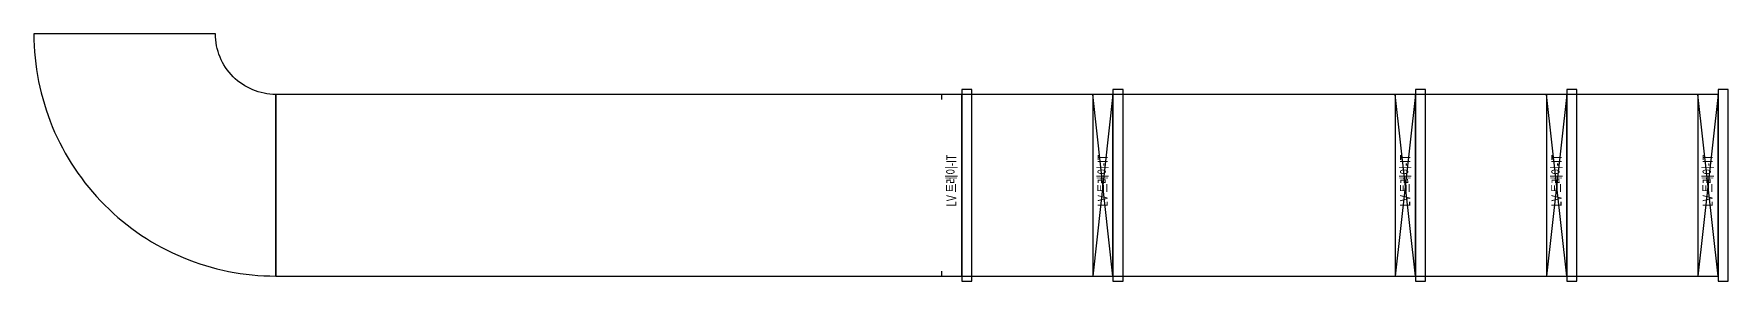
# Model space of a CAD drawing. Header units: millimetres. Extents: x -19577 to 374132, y 182625 to 847314.
# Drawn here: x 167954 to 176354, y 658480 to 659705 of the extents above; entities that cross this region are included whole.
import ezdxf
from ezdxf.enums import TextEntityAlignment as Align

# ---------------------------------------------------------------- set-up
doc = ezdxf.new("R2010")
doc.units = ezdxf.units.MM
doc.header["$LTSCALE"] = 150
doc.layers.add('-----26 Electrical Cable Tray_LV_STSPDU_A', color=181, linetype='Continuous')
doc.styles.add('ELEC', font='Dotum.ttf')

msp = doc.modelspace()

# ---------------------------------------------------------------- texts
at = {"color": 0, "style": 'ELEC', "width": 0.7}
for p in [(172502.6, 658978.5), (173252.6, 658978.5), (174752.6, 658978.5), (175502.6, 658978.5), (176252.6, 658978.5)]:
    msp.add_text('LV 트레이-IT', height=50, rotation=90, dxfattribs=at).set_placement(p, align=Align.MIDDLE_CENTER)

# ---------------------------------------------------------------- linework, layer by layer
at = {"layer": '-----26 Electrical Cable Tray_LV_STSPDU_A', "elevation": 0}
msp.add_lwpolyline([(169153.6, 659405), (169153.6, 659405, -0.414214), (168853.6, 659705), (168853.6, 659705), (167953.6, 659705, 0.414214), (169153.6, 658505)], format="xyb", close=True, dxfattribs=at)
msp.add_lwpolyline([(169153.6, 659405), (169153.6, 659405, -0.414214), (168853.6, 659705), (168853.6, 659705), (167953.6, 659705, 0.414214), (169153.6, 658505)], format="xyb", close=True, dxfattribs=at)
at = {"layer": '-----26 Electrical Cable Tray_LV_STSPDU_A'}
msp.add_lwpolyline([(169153.6, 659405), (169153.6, 659405, -0.414214), (168853.6, 659705), (168853.6, 659705), (167953.6, 659705, 0.414214), (169153.6, 658505)], format="xyb", close=True, dxfattribs=at)
msp.add_lwpolyline([(169153.6, 659405), (169153.6, 659405, -0.414214), (168853.6, 659705), (168853.6, 659705), (167953.6, 659705, 0.414214), (169153.6, 658505)], format="xyb", close=True, dxfattribs=at)
at = {"layer": '-----26 Electrical Cable Tray_LV_STSPDU_A', "elevation": 0}
for points in [[(169153.6, 659405), (169153.6, 658505), (174803.6, 658505), (174803.6, 659405)], [(169153.6, 659405), (169153.6, 658505), (173303.6, 658505), (173303.6, 659405)], [(169153.6, 659405), (169153.6, 658505), (176303.6, 658505), (176303.6, 659405)], [(169153.6, 659405), (169153.6, 658505), (173303.6, 658505), (173303.6, 659405)], [(169153.6, 659405), (169153.6, 658505), (175553.6, 658505), (175553.6, 659405)], [(173303.6, 658505), (173303.6, 659405), (173203.6, 659405), (173203.6, 658505)], [(174803.6, 658505), (174803.6, 659405), (174703.6, 659405), (174703.6, 658505)], [(175553.6, 658505), (175553.6, 659405), (175453.6, 659405), (175453.6, 658505)], [(176303.6, 658505), (176303.6, 659405), (176203.6, 659405), (176203.6, 658505)]]:
    msp.add_lwpolyline(points, close=True, dxfattribs=at)
for points in [[(173303.6, 658505), (173203.6, 659405)], [(173303.6, 659405), (173203.6, 658505)], [(174803.6, 658505), (174703.6, 659405)], [(174803.6, 659405), (174703.6, 658505)], [(175553.6, 658505), (175453.6, 659405)], [(175553.6, 659405), (175453.6, 658505)], [(176303.6, 658505), (176203.6, 659405)], [(176303.6, 659405), (176203.6, 658505)]]:
    msp.add_lwpolyline(points, dxfattribs=at)
at = {"color": 0, "elevation": 0}
for points in [[(172453.6, 658530), (172453.6, 658505), (172553.6, 658505), (172553.6, 659405), (172453.6, 659405), (172453.6, 659380)], [(172553.6, 658480), (172603.6, 658480), (172603.6, 659430), (172553.6, 659430), (172553.6, 658480)], [(173203.6, 658530), (173203.6, 658505), (173303.6, 658505), (173303.6, 659405), (173203.6, 659405), (173203.6, 659380)], [(173303.6, 658480), (173353.6, 658480), (173353.6, 659430), (173303.6, 659430), (173303.6, 658480)], [(174703.6, 658530), (174703.6, 658505), (174803.6, 658505), (174803.6, 659405), (174703.6, 659405), (174703.6, 659380)], [(174803.6, 658480), (174853.6, 658480), (174853.6, 659430), (174803.6, 659430), (174803.6, 658480)], [(175453.6, 658530), (175453.6, 658505), (175553.6, 658505), (175553.6, 659405), (175453.6, 659405), (175453.6, 659380)], [(175553.6, 658480), (175603.6, 658480), (175603.6, 659430), (175553.6, 659430), (175553.6, 658480)], [(176203.6, 658530), (176203.6, 658505), (176303.6, 658505), (176303.6, 659405), (176203.6, 659405), (176203.6, 659380)], [(176303.6, 658480), (176353.6, 658480), (176353.6, 659430), (176303.6, 659430), (176303.6, 658480)]]:
    msp.add_lwpolyline(points, dxfattribs=at)

msp.set_redraw_order([(e.dxf.handle, doc.entitydb.next_handle()) for e in msp.query("TEXT MTEXT ATTDEF DIMENSION ARC_DIMENSION")])  # texts and dimensions are drawn at this point

doc.saveas('drawing.dxf')
